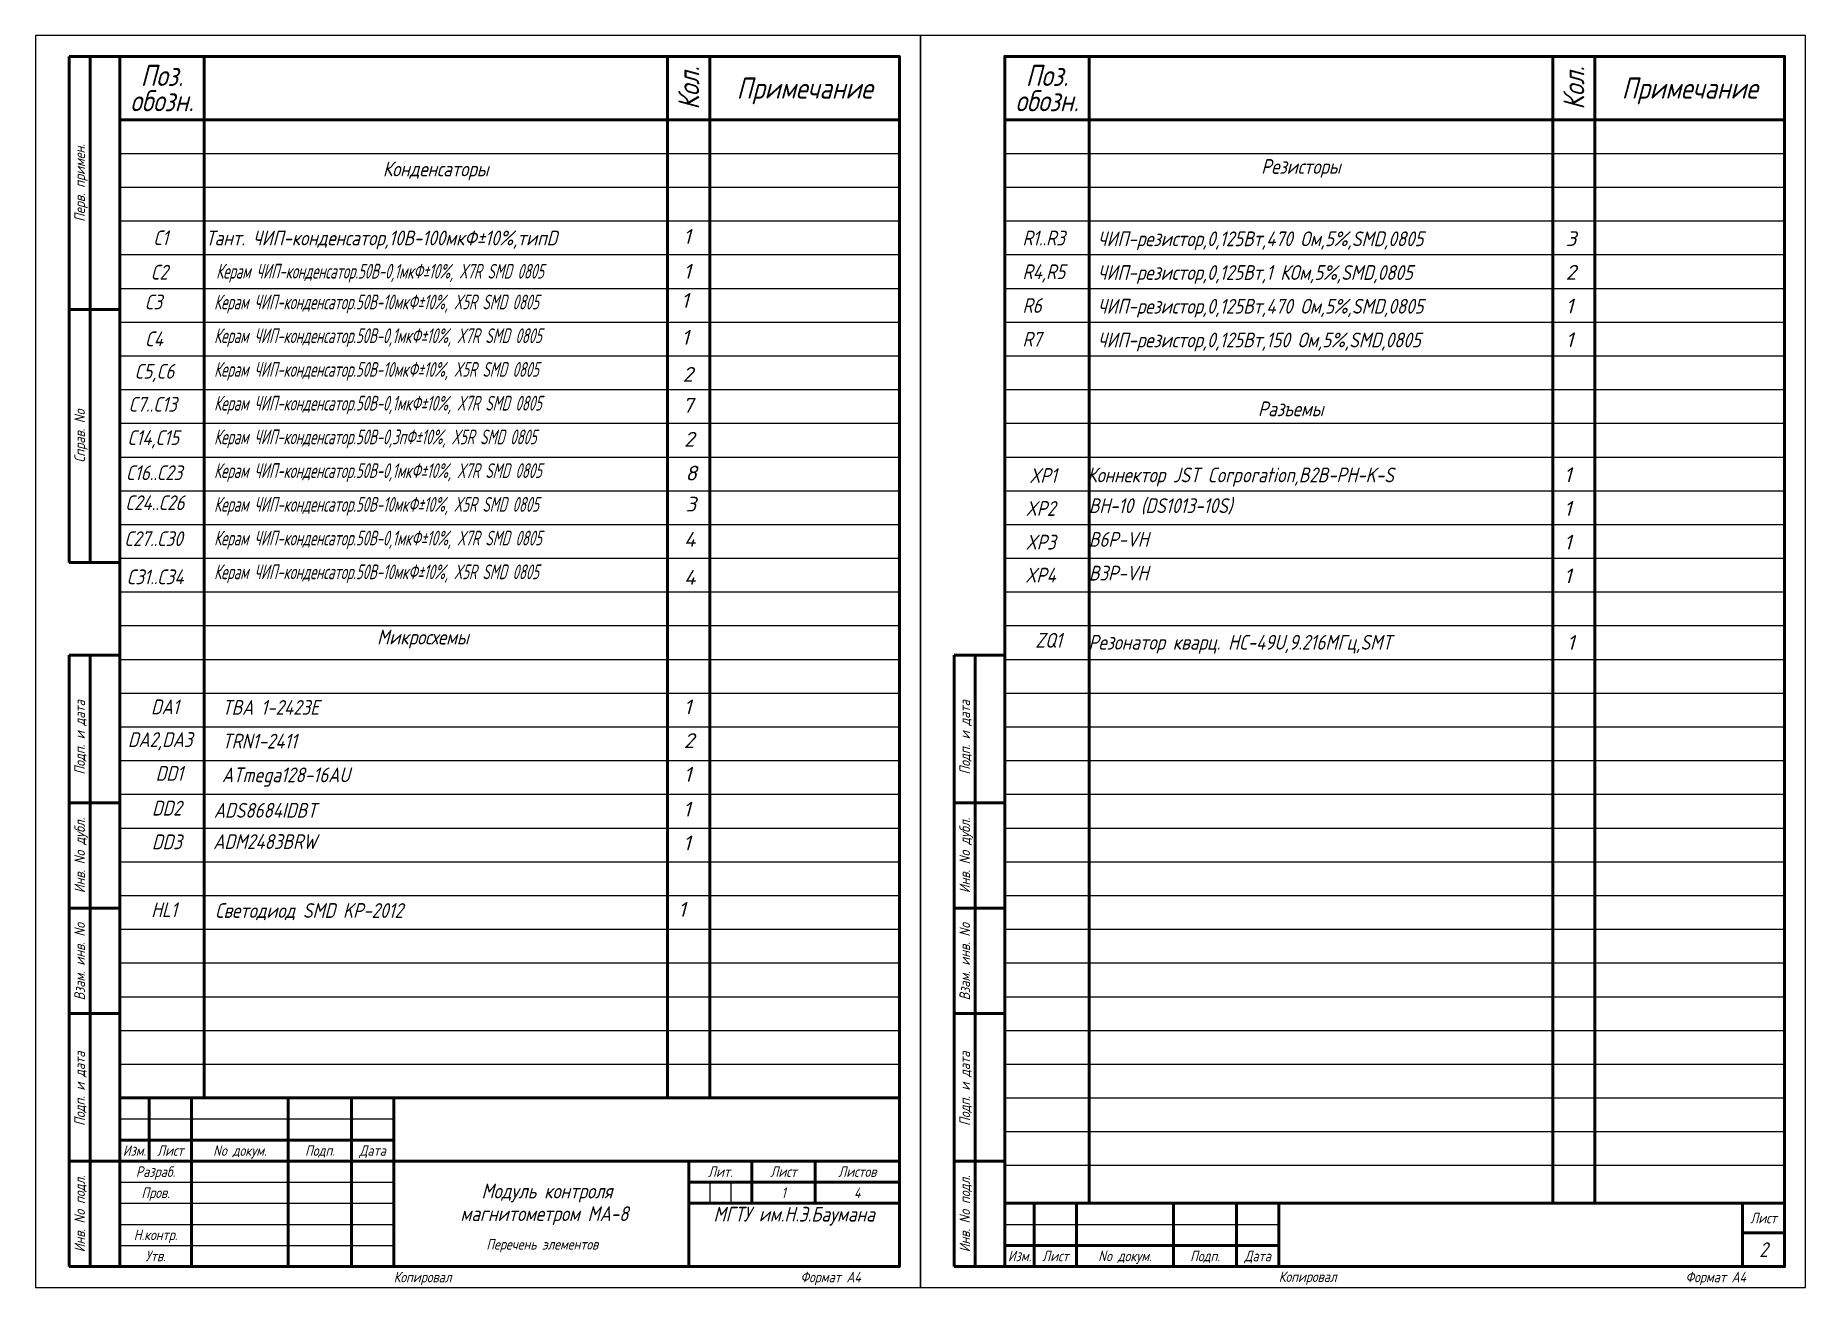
# Model space of a CAD drawing. Header units: millimetres. Extents: x 362 to 1396, y -318 to 102.
# Drawn here: x 976.4 to 1396.4, y -249.7 to 47.3 of the extents above; entities that cross this region are included whole.
import ezdxf
from ezdxf.enums import TextEntityAlignment as Align

# ---------------------------------------------------------------- set-up
doc = ezdxf.new("R2010")
doc.units = ezdxf.units.MM
for name, color, linetype, lineweight in [('OSN25', 2, 'Continuous', 20), ('OSN50', 3, 'Continuous', 50), ('TEXT', 1, 'Continuous', 30)]:
    doc.layers.add(name, color=color, linetype=linetype, lineweight=lineweight)
doc.styles.add('E', font='simplex.shx', dxfattribs={"width": 0.8, "oblique": 15})
doc.styles.add('E1', font='simplex.shx', dxfattribs={"oblique": 15})

msp = doc.modelspace()

# ---------------------------------------------------------------- texts
at = {"layer": 'TEXT', "style": 'E', "oblique": 15, "width": 0.8}
for s, height, p in [('Поз.', 5, (1006.42, 37.79)), ('Поз.', 5, (1216.42, 37.79)), ('обозн.', 5, (1006.42, 31.79)), ('Примечание', 5, (1158.92, 34.79)), ('обозн.', 5, (1216.42, 31.79)), ('Примечание', 5, (1368.92, 34.79)), ('Конденсаторы', 3.5, (1071.38, 15.61)), ('Резисторы', 3.5, (1276.66, 16.2)), ('Разъемы', 3.5, (1274.24, -41.29)), ('Микросхемы', 3.5, (1068.34, -95.43)), ('Изм.', 2.5, (999.92, -217.21)), ('Лист', 2.5, (1008.42, -217.21)), ('No докум.', 2.5, (1024.92, -217.21)), ('Подп.', 2.5, (1043.92, -217.21)), ('Дата', 2.5, (1056.42, -217.21)), ('Разраб.', 2.5, (1004.92, -222.21)), ('Лит.', 2.5, (1138.92, -222.21)), ('Лист', 2.5, (1153.92, -222.21)), ('Листов', 2.5, (1171.42, -222.21)), ('Пров.', 2.5, (1004.92, -227.21)), ('Модуль контроля', 3.5, (1097.79, -226.81)), ('1', 2.5, (1153.92, -227.21)), ('4', 2.5, (1171.42, -227.21)), ('магнитометром МА-8', 3.5, (1097.18, -232.18)), ('МГТУ им.Н.Э.Баумана', 3.5, (1156.42, -232.3)), ('Лист', 2.5, (1386.42, -233.21)), ('Н.контр.', 2.5, (1004.92, -237.21)), ('Перечень элементов', 2.5, (1096.67, -239.44)), ('2', 3.5, (1386.42, -240.71)), ('Утв.', 2.5, (1004.92, -242.21)), ('Изм.', 2.5, (1209.92, -242.21)), ('Лист', 2.5, (1218.42, -242.21)), ('No докум.', 2.5, (1234.92, -242.21)), ('Подп.', 2.5, (1253.92, -242.21)), ('Дата', 2.5, (1266.42, -242.21))]:
    msp.add_text(s, height=height, dxfattribs=at).set_placement(p, align=Align.MIDDLE_CENTER)
for s, height, p in [('Кол.', 5, (1131.42, 34.79)), ('Кол.', 5, (1341.42, 34.79)), ('Перв. примен.', 2.5, (986.92, 12.29)), ('Справ. No', 2.5, (986.92, -47.71)), ('Подп. и дата', 2.5, (986.92, -119.21)), ('Подп. и дата', 2.5, (1196.92, -119.21)), ('Инв. No дубл.', 2.5, (986.92, -147.22)), ('Инв. No дубл.', 2.5, (1196.92, -147.22)), ('Взам. инв. No', 2.5, (986.92, -172.38)), ('Взам. инв. No', 2.5, (1196.92, -172.38)), ('Подп. и дата', 2.5, (986.92, -202.55)), ('Подп. и дата', 2.5, (1196.92, -202.55)), ('Инв. No подл.', 2.5, (986.92, -232.21)), ('Инв. No подл.', 2.5, (1196.92, -232.21))]:
    msp.add_text(s, height=height, rotation=90, dxfattribs=at).set_placement(p, align=Align.MIDDLE_CENTER)
at = {"layer": 'TEXT', "style": 'E1', "oblique": 15}
for s, width, p in [('C1', 0.8, (1004.36, -2.46)), ('Тант. ЧИП-конденсатор,10В-100мкФ±10%%%,типD', 0.8, (1016.86, -2.51)), ('R1..R3', 0.8, (1210.62, -2.52)), ('ЧИП-резистор,0,125Вт,470 Ом,5%%%,SMD,0805    ', 0.8, (1228.45, -2.7)), ('C2', 0.8, (1003.75, -10.62)), ('Керам ЧИП-конденсатор.50В-0,1мкФ±10%%%, X7R SMD 0805     ', 0.6, (1019.3, -10.39)), ('R4,R5', 0.8, (1210.62, -10.52)), ('ЧИП-резистор,0,125Вт,1 КОм,5%%%,SMD,0805    ', 0.8, (1228.45, -10.7)), ('C3', 0.8, (1002.32, -17.68)), ('Керам ЧИП-конденсатор.50В-10мкФ±10%%%, X5R SMD 0805     ', 0.6, (1018.81, -17.69)), ('R6', 0.8, (1210.62, -18.52)), ('ЧИП-резистор,0,125Вт,470 Ом,5%%%,SMD,0805    ', 0.8, (1228.45, -18.7)), ('C4', 0.8, (1002.39, -26.44)), ('Керам ЧИП-конденсатор.50В-0,1мкФ±10%%%, X7R SMD 0805     ', 0.6, (1018.81, -25.69)), ('R7', 0.8, (1210.62, -26.52)), ('ЧИП-резистор,0,125Вт,150 Ом,5%%%,SMD,0805    ', 0.8, (1228.45, -26.7)), ('C5,C6', 0.8, (999.92, -34.12)), ('Керам ЧИП-конденсатор.50В-10мкФ±10%%%, X5R SMD 0805     ', 0.6, (1018.81, -33.69)), ('C7..C13', 0.8, (998.49, -41.95)), ('Керам ЧИП-конденсатор.50В-0,1мкФ±10%%%, X7R SMD 0805     ', 0.6, (1018.81, -41.69)), ('Керам ЧИП-конденсатор.50В-0,3пФ±10%%%, X5R SMD 0805     ', 0.6, (1018.81, -49.69)), ('C14,С15', 0.8, (998.22, -49.86)), ('Керам ЧИП-конденсатор.50В-0,1мкФ±10%%%, X7R SMD 0805     ', 0.6, (1018.81, -57.69)), ('C16..С23', 0.8, (997.87, -58.19)), ('XP1', 0.8, (1212.24, -58.85)), ('Коннектор JST Corporation,B2B-PH-K-S    ', 0.8, (1225.99, -58.71)), ('C24..С26', 0.8, (997.71, -65.3)), ('Керам ЧИП-конденсатор.50В-10мкФ±10%%%, X5R SMD 0805     ', 0.6, (1018.81, -65.69)), ('BH-10 (DS1013-10S)', 0.8, (1226.37, -66)), ('XP2', 0.8, (1211.38, -66.66)), ('C27..С30', 0.8, (997.48, -73.83)), ('Керам ЧИП-конденсатор.50В-0,1мкФ±10%%%, X7R SMD 0805     ', 0.6, (1018.81, -73.69)), ('XP3', 0.8, (1211.38, -74.66)), ('B6P-VH   ', 0.8, (1226.37, -74)), ('C31..С34', 0.8, (998.03, -82.89)), ('Керам ЧИП-конденсатор.50В-10мкФ±10%%%, X5R SMD 0805     ', 0.6, (1018.81, -81.69)), ('XP4', 0.8, (1211.28, -82.48)), ('B3P-VH    ', 0.8, (1226.37, -82)), ('ZQ1', 0.8, (1213.65, -97.94)), ('Резонатор кварц. HC-49U,9.216МГц,SMT    ', 0.8, (1226.25, -98.4)), ('DA1', 0.8, (1003.84, -113.72)), ('TBA 1-2423E', 0.8, (1020.67, -113.85)), ('DA2,DA3', 0.8, (998.36, -121.48)), ('TRN1-2411', 0.8, (1020.67, -121.85)), ('DD1', 0.8, (1004.94, -129.51)), ('ATmega128-16AU', 0.8, (1020.67, -129.85)), ('DD2', 0.8, (1004.07, -137.74)), ('ADS8684IDBT    ', 0.8, (1018.76, -138.26)), ('DD3', 0.8, (1004.07, -145.74)), ('ADM2483BRW    ', 0.8, (1018.62, -145.67)), ('HL1', 0.8, (1003.91, -161.85)), ('Светодиод SMD KP-2012    ', 0.8, (1019.08, -162.02))]:
    msp.add_text(s, height=3.5, dxfattribs=dict(at, width=width)).set_placement(p)
for s, p in [('1', (1130.13, -2.14)), ('3', (1339.5, -2.66)), ('1', (1130.16, -10.42)), ('2', (1339.5, -10.66)), ('1', (1129.63, -17.31)), ('1', (1339.5, -18.66)), ('1', (1129.7, -26.07)), ('1', (1339.5, -26.66)), ('2', (1129.97, -34.85)), ('7', (1129.97, -42.22)), ('2', (1130.31, -50.24)), ('8', (1130.64, -58.27)), ('1', (1339.09, -58.65)), ('3', (1130.64, -65.64)), ('1', (1339.09, -66.65)), ('4', (1130.31, -74)), ('1', (1339.09, -74.65)), ('4', (1130.31, -83.02)), ('1', (1339.09, -82.65)), ('1', (1339.79, -98.45)), ('1', (1130.26, -113.72)), ('2', (1130.26, -121.72)), ('1', (1130.26, -129.72)), ('1', (1130.09, -137.99)), ('1', (1130.09, -145.99)), ('1', (1128.92, -161.75))]:
    msp.add_text(s, height=3.5, dxfattribs=at).set_placement(p)
at = {"layer": 'TEXT', "linetype": 'Continuous', "style": 'E', "oblique": 15, "width": 0.8}
for s, p in [('Копировал', (1061.42, -248.46)), ('Формат A4', (1157.92, -248.46)), ('Копировал', (1271.42, -248.38)), ('Формат A4', (1367.92, -248.46))]:
    msp.add_text(s, height=2.5, dxfattribs=at).set_placement(p)

# ---------------------------------------------------------------- linework, layer by layer
at = {"layer": 'OSN25'}
for p, q in [((996.42, 19.29), (1181.42, 19.29)), ((1206.42, 19.29), (1391.42, 19.29)), ((996.42, 11.29), (1181.42, 11.29)), ((1206.42, 11.29), (1391.42, 11.29)), ((996.42, 3.29), (1181.42, 3.29)), ((1206.42, 3.29), (1391.42, 3.29)), ((996.42, -4.71), (1181.42, -4.71)), ((1206.42, -4.71), (1391.42, -4.71)), ((996.42, -12.71), (1181.42, -12.71)), ((1206.42, -12.71), (1391.42, -12.71)), ((996.42, -20.71), (1181.42, -20.71)), ((1206.42, -20.71), (1391.42, -20.71)), ((996.42, -28.71), (1181.42, -28.71)), ((1206.42, -28.71), (1391.42, -28.71)), ((996.42, -36.71), (1181.42, -36.71)), ((1206.42, -36.71), (1391.42, -36.71)), ((996.42, -44.71), (1181.42, -44.71)), ((1206.42, -44.71), (1391.42, -44.71)), ((996.42, -52.71), (1181.42, -52.71)), ((1206.42, -52.71), (1391.42, -52.71)), ((996.42, -60.71), (1181.42, -60.71)), ((1206.42, -60.71), (1391.42, -60.71)), ((996.42, -68.71), (1181.42, -68.71)), ((1206.42, -68.71), (1391.42, -68.71)), ((996.42, -76.71), (1181.42, -76.71)), ((1206.42, -76.71), (1391.42, -76.71)), ((996.42, -84.71), (1181.42, -84.71)), ((1206.42, -84.71), (1391.42, -84.71)), ((996.42, -92.71), (1181.42, -92.71)), ((1206.42, -92.71), (1391.42, -92.71)), ((996.42, -100.71), (1181.42, -100.71)), ((1206.42, -100.71), (1391.42, -100.71)), ((996.42, -108.71), (1181.42, -108.71)), ((1206.42, -108.71), (1391.42, -108.71)), ((996.42, -116.71), (1181.42, -116.71)), ((1206.42, -116.71), (1391.42, -116.71)), ((996.42, -124.71), (1181.42, -124.71)), ((1206.42, -124.71), (1391.42, -124.71)), ((996.42, -132.71), (1181.42, -132.71)), ((1206.42, -132.71), (1391.42, -132.71)), ((996.42, -140.71), (1181.42, -140.71)), ((1206.42, -140.71), (1391.42, -140.71)), ((996.42, -148.71), (1181.42, -148.71)), ((1206.42, -148.71), (1391.42, -148.71)), ((996.42, -156.71), (1181.42, -156.71)), ((1206.42, -156.71), (1391.42, -156.71)), ((996.42, -164.71), (1181.42, -164.71)), ((1206.42, -164.71), (1391.42, -164.71)), ((996.42, -172.71), (1181.42, -172.71)), ((1206.42, -172.71), (1391.42, -172.71)), ((996.42, -180.71), (1181.42, -180.71)), ((1206.42, -180.71), (1391.42, -180.71)), ((996.42, -188.71), (1181.42, -188.71)), ((1206.42, -188.71), (1391.42, -188.71)), ((996.42, -196.71), (1181.42, -196.71)), ((1206.42, -196.71), (1391.42, -196.71)), ((1206.42, -204.71), (1391.42, -204.71)), ((996.42, -209.71), (1061.42, -209.71)), ((1206.42, -212.71), (1391.42, -212.71)), ((1206.42, -220.71), (1391.42, -220.71)), ((996.42, -224.71), (1061.42, -224.71)), ((1136.42, -224.71), (1136.42, -229.71)), ((1141.42, -224.71), (1141.42, -229.71)), ((996.42, -229.71), (1061.42, -229.71)), ((996.42, -234.71), (1061.42, -234.71)), ((1206.42, -234.71), (1271.42, -234.71)), ((996.42, -239.71), (1061.42, -239.71))]:
    msp.add_line(p, q, dxfattribs=at)
for points in [[(976.42, -249.71), (1186.42, -249.71), (1186.42, 47.29), (976.42, 47.29)], [(1186.42, -249.71), (1396.42, -249.71), (1396.42, 47.29), (1186.42, 47.29)]]:
    msp.add_lwpolyline(points, close=True, dxfattribs=at)
at = {"layer": 'OSN50'}
for p, q in [((984.42, 42.29), (996.42, 42.29)), ((989.42, 42.29), (989.42, -77.71)), ((1016.42, 42.29), (1016.42, -204.71)), ((1126.42, 42.29), (1126.42, -204.71)), ((1136.42, 42.29), (1136.42, -204.71)), ((1226.42, 42.29), (1226.42, -229.71)), ((1336.42, 42.29), (1336.42, -229.71)), ((1346.42, 42.29), (1346.42, -229.71)), ((996.42, 27.29), (1181.42, 27.29)), ((1206.42, 27.29), (1391.42, 27.29)), ((989.42, -244.71), (989.42, -99.71)), ((1199.42, -244.71), (1199.42, -99.71)), ((996.42, -204.71), (1181.42, -204.71)), ((1003.42, -204.71), (1003.42, -219.71)), ((1013.42, -204.71), (1013.42, -244.71)), ((1036.42, -204.71), (1036.42, -244.71)), ((1051.42, -204.71), (1051.42, -244.71)), ((1061.42, -204.71), (1061.42, -244.71)), ((996.42, -214.71), (1061.42, -214.71)), ((996.42, -219.71), (1061.42, -219.71)), ((1061.42, -219.71), (1181.42, -219.71)), ((1131.42, -219.71), (1131.42, -244.71)), ((1146.42, -219.71), (1146.42, -229.71)), ((1161.42, -219.71), (1161.42, -229.71)), ((1131.42, -224.71), (1181.42, -224.71)), ((1131.42, -229.71), (1181.42, -229.71)), ((1206.42, -229.71), (1391.42, -229.71)), ((1213.42, -229.71), (1213.42, -244.71)), ((1223.42, -229.71), (1223.42, -244.71)), ((1246.42, -229.71), (1246.42, -244.71)), ((1261.42, -229.71), (1261.42, -244.71)), ((1271.42, -229.71), (1271.42, -244.71)), ((1381.42, -229.71), (1381.42, -244.71)), ((1381.42, -236.71), (1391.42, -236.71)), ((1206.42, -239.71), (1271.42, -239.71))]:
    msp.add_line(p, q, dxfattribs=at)
for points in [[(984.42, 42.29), (984.42, -77.71)], [(996.42, -17.71), (984.42, -17.71)], [(984.42, -77.71), (996.42, -77.71)], [(996.42, -99.71), (984.42, -99.71)], [(984.42, -244.71), (984.42, -99.71)], [(1194.42, -244.71), (1194.42, -99.71)], [(1206.42, -99.71), (1194.42, -99.71)], [(996.42, -134.71), (984.42, -134.71)], [(1206.42, -134.71), (1194.42, -134.71)], [(996.42, -159.71), (984.42, -159.71)], [(1206.42, -159.71), (1194.42, -159.71)], [(996.42, -184.71), (984.42, -184.71)], [(1206.42, -184.71), (1194.42, -184.71)], [(996.42, -219.71), (984.42, -219.71)], [(1206.42, -219.71), (1194.42, -219.71)], [(996.42, -244.71), (984.42, -244.71)], [(1206.42, -244.71), (1194.42, -244.71)]]:
    msp.add_lwpolyline(points, dxfattribs=at)
for points in [[(996.42, -244.71), (1181.42, -244.71), (1181.42, 42.29), (996.42, 42.29)], [(1206.42, -244.71), (1391.42, -244.71), (1391.42, 42.29), (1206.42, 42.29)]]:
    msp.add_lwpolyline(points, close=True, dxfattribs=at)

msp.set_redraw_order([(e.dxf.handle, doc.entitydb.next_handle()) for e in msp.query("TEXT MTEXT ATTDEF DIMENSION ARC_DIMENSION")])  # texts and dimensions are drawn at this point

doc.saveas('drawing.dxf')
